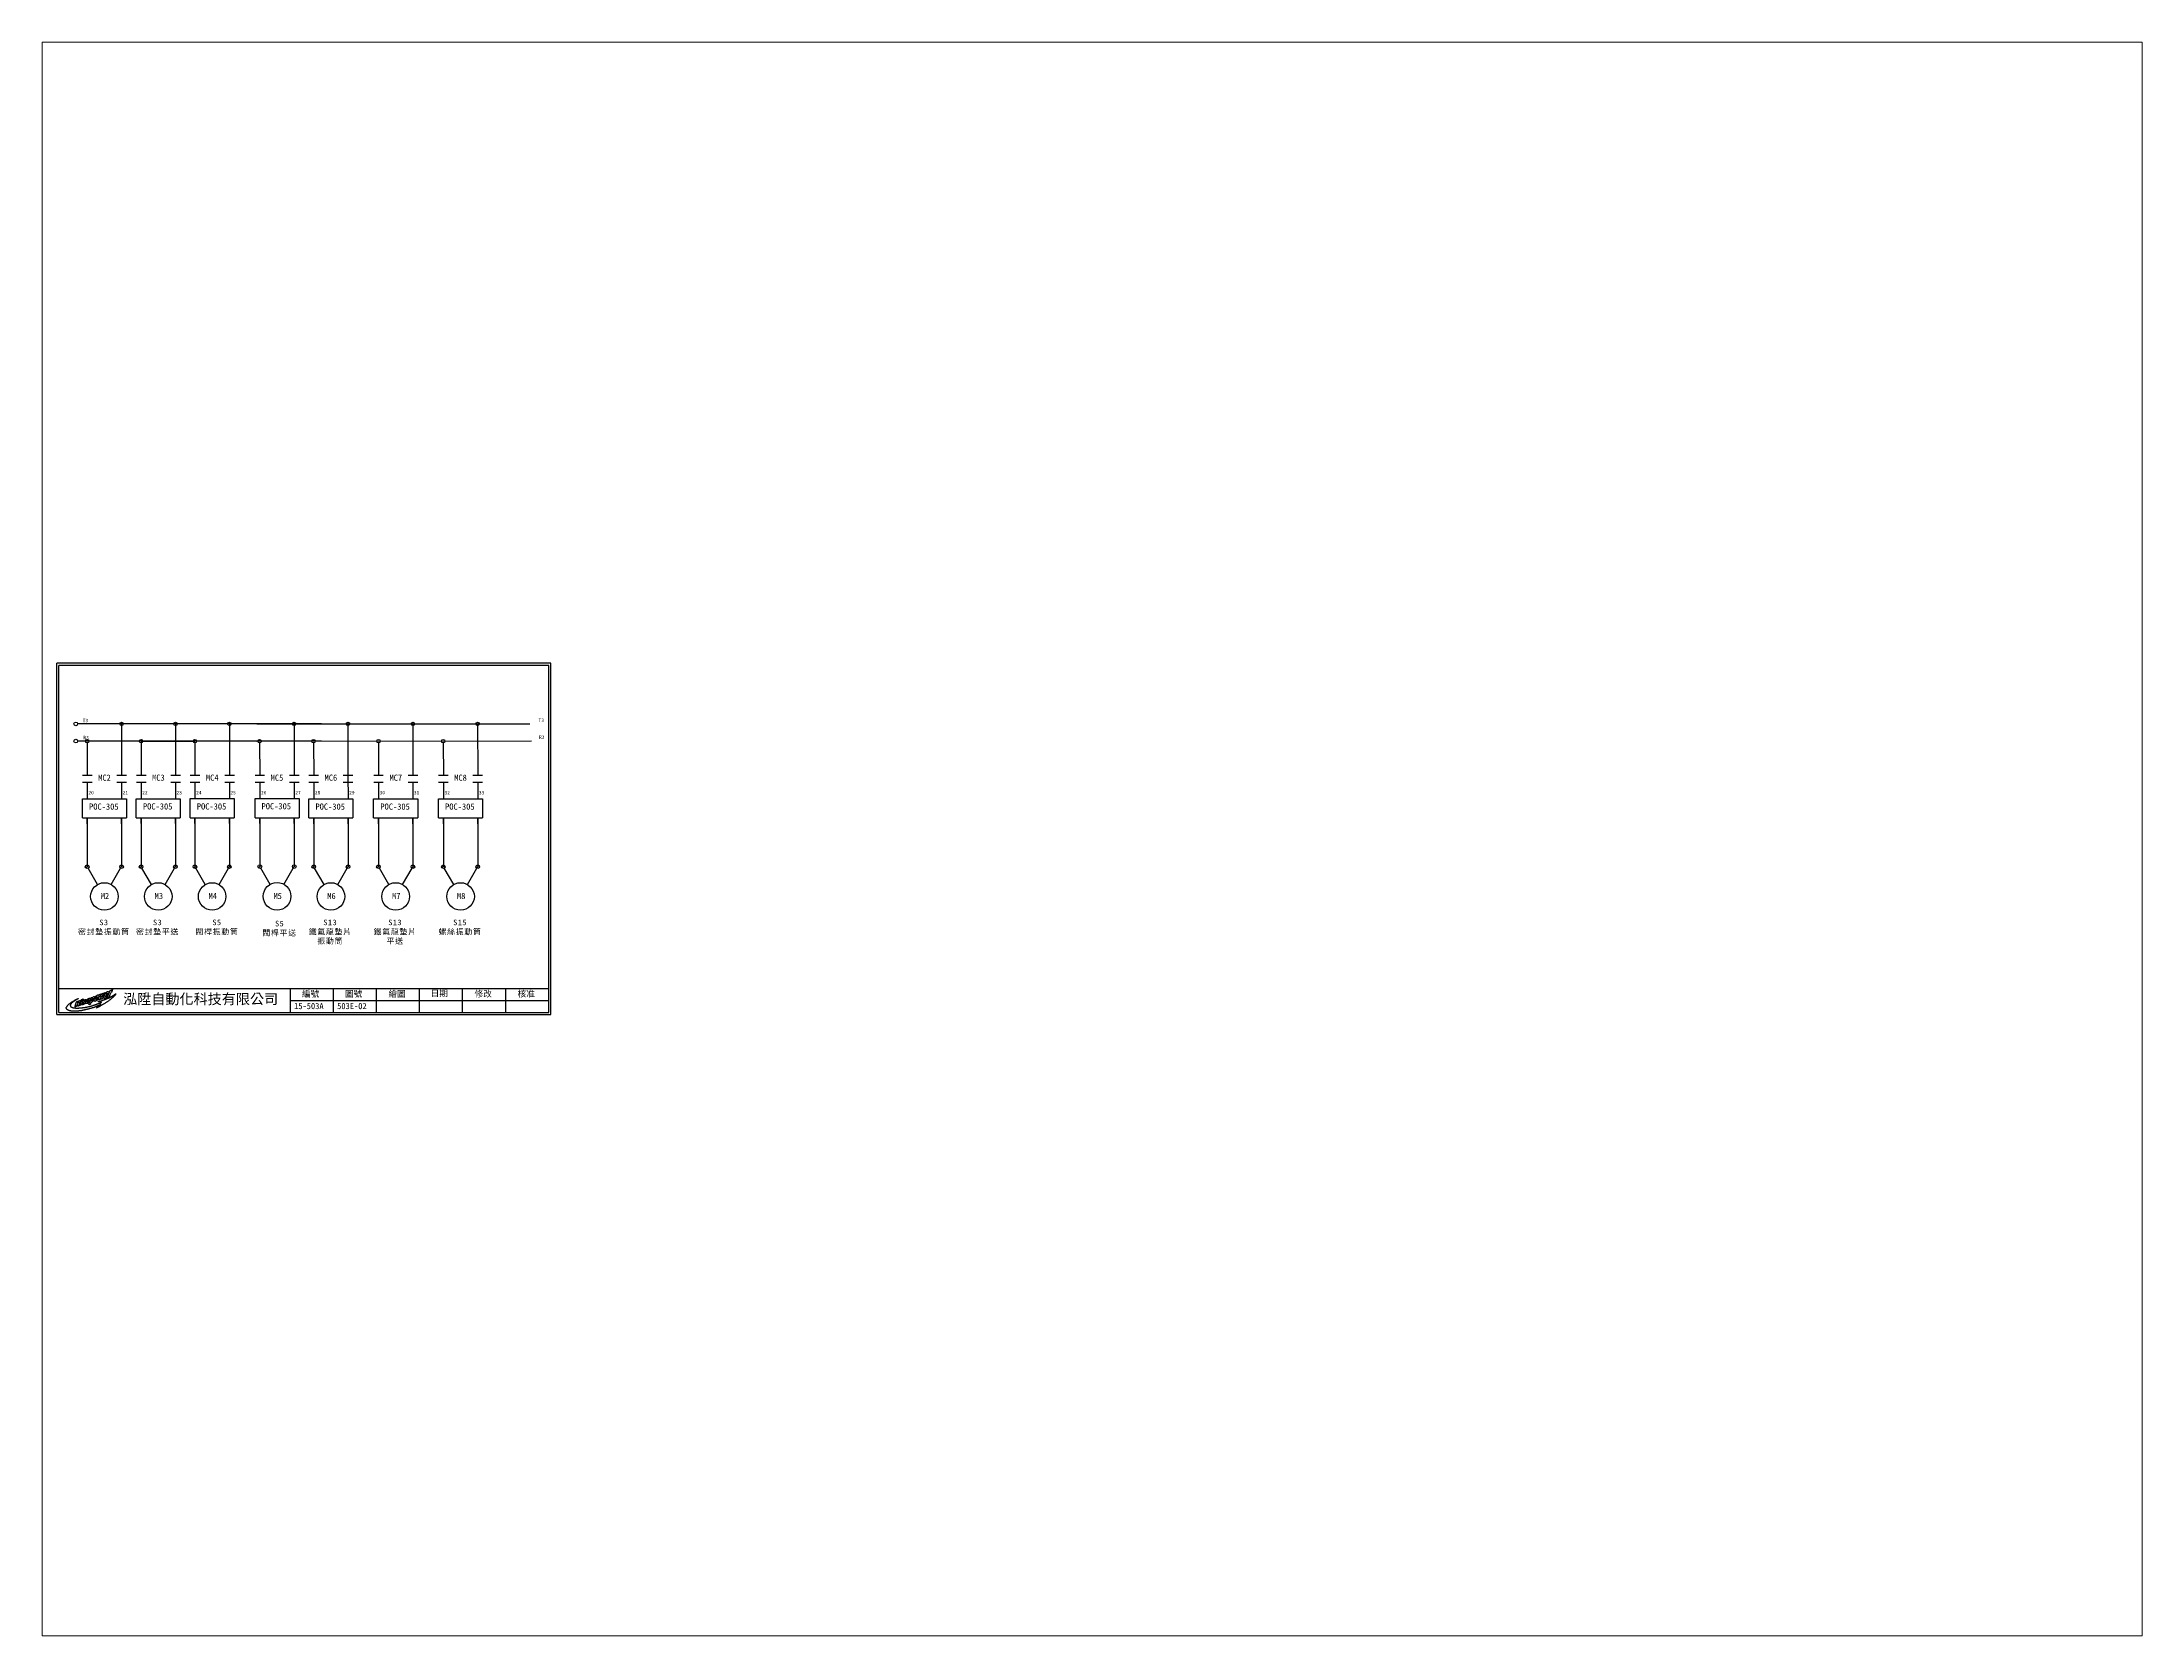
# Paper-space layout '配置1' of a CAD drawing. Extents: x 26 to 231, y 20 to 176.
# The model-space entities are those that its viewports show. They can reach past a viewport. Long polylines and large blocks are cut down to what shows.
import ezdxf

# ---------------------------------------------------------------- set-up
doc = ezdxf.new("R2010")
doc.units = 0
doc.layers.get('0').update_dxf_attribs({"linetype": 'CONTINUOUS'})
for name, color, linetype in [('圖框層', 7, 'CONTINUOUS'), ('標尺寸層', 3, 'CONTINUOUS'), ('輪廓線層', 7, 'CONTINUOUS')]:
    doc.layers.add(name, color=color, linetype=linetype)
doc.styles.add('STSL', font='kaiu.ttf')
doc.styles.add('標楷體', font='kaiu.ttf')

psp = doc.layouts.new('配置1')

msp = doc.modelspace()

# ---------------------------------------------------------------- texts
at = {"color": 0, "char_height": 3.25, "width": 29.841, "attachment_point": 2, "style": '標楷體'}
for s, insert in [('{\\T1.1;\\PS3\\P密封墊振動筒}', (37.4, 63.6)), ('{\\T1.1;\\PS3\\P密封墊平送}', (68.6, 63.6)), ('{\\T1.1;S5\\P閥桿振動筒}', (103.1, 58.2)), ('{\\T1.1;S5\\P閥桿平送}', (139.5, 57.5)), ('{\\T1.1;\\PS13\\P鐵氟龍墊片\\P振動筒}', (168.9, 63.6)), ('{\\T1.1;\\PS13\\P鐵氟龍墊片\\P平送}', (206.6, 63.6)), ('{\\T1.1;\\PS15\\P螺絲振動筒}', (244.3, 63.6))]:
    msp.add_mtext(s, dxfattribs=dict(at, insert=insert))
at = {"layer": '圖框層', "color": 4, "style": 'STSL'}
for s, height, p in [('T3', 2, (25.1, 172.8)), ('T3', 2, (289.9, 173)), ('R3', 2, (25.5, 162.9)), ('R3', 2, (290.2, 163.1)), ('MC2', 3.6, (34.1, 138.8)), ('MC3', 3.6, (65.4, 138.8)), ('MC4', 3.6, (96.7, 138.8)), ('MC5', 3.6, (134.3, 138.8)), ('MC6', 3.6, (165.6, 138.8)), ('MC7', 3.6, (203.3, 138.8)), ('MC8', 3.6, (240.9, 138.8)), ('20', 2, (28.4, 130.9)), ('POC-305', 3.6, (28.8, 122)), ('21', 2, (48.3, 130.9)), ('22', 2, (59.7, 130.9)), ('POC-305', 3.6, (60.1, 122.1)), ('23', 2, (79.6, 130.9)), ('24', 2, (91, 130.9)), ('POC-305', 3.6, (91.4, 122.1)), ('25', 2, (110.9, 130.9)), ('26', 2, (128.7, 130.9)), ('POC-305', 3.6, (129, 122.2)), ('27', 2, (148.6, 130.9)), ('28', 2, (160, 130.9)), ('POC-305', 3.6, (160.3, 122)), ('29', 2, (179.9, 130.9)), ('30', 2, (197.6, 130.9)), ('POC-305', 3.6, (198, 122)), ('31', 2, (217.5, 130.9)), ('32', 2, (235.3, 130.9)), ('POC-305', 3.6, (235.6, 122)), ('33', 2, (255.2, 130.9)), ('M2', 3.6, (35.6, 70.1)), ('M3', 3.6, (66.9, 70.1)), ('M4', 3.6, (98.2, 70.1)), ('M5', 3.6, (135.9, 70.1)), ('M6', 3.6, (167.2, 70.1)), ('M7', 3.6, (204.8, 70.1)), ('M8', 3.6, (242.5, 70.1)), ('泓陞自動化科技有限公司', 6, (48.6, 9.1)), ('編號', 3.6, (152.5, 13.3)), ('圖號', 3.6, (177.5, 13.3)), ('繪圖', 3.6, (202.7, 13.3)), ('日期', 3.6, (227.2, 13.6)), ('修改', 3.6, (252.7, 13.3)), ('核准', 3.6, (277.7, 13.3)), ('15-503A', 3.6, (147.9, 6.2)), ('503E-02', 3.6, (172.9, 6.2))]:
    msp.add_text(s, height=height, dxfattribs=at).set_placement(p)

# ---------------------------------------------------------------- linework, layer by layer
for p, q in [((163.9, 171.8), (22.2, 171.8)), ((47.7, 171.8), (47.7, 142)), ((79, 171.8), (79, 142)), ((110.3, 171.8), (110.3, 142)), ((147.9, 171.8), (148, 142)), ((179.2, 171.8), (179.2, 142)), ((216.9, 171.8), (216.9, 142)), ((254.5, 171.8), (254.6, 142)), ((163.9, 161.8), (22.2, 161.8)), ((27.7, 160.8), (27.7, 142)), ((59, 160.8), (59, 142)), ((90.3, 160.8), (90.3, 142)), ((127.9, 160.8), (128, 142)), ((159.2, 160.8), (159.3, 142)), ((196.9, 160.8), (196.9, 142)), ((234.5, 160.8), (234.6, 142)), ((27.7, 138), (27.7, 128.3)), ((47.7, 138), (47.7, 128.3)), ((59, 138), (59, 128.3)), ((79, 138), (79, 128.3)), ((90.3, 138), (90.3, 128.4)), ((110.3, 138), (110.3, 128.4)), ((128, 138), (128, 128.4)), ((148, 138), (148, 128.4)), ((159.3, 138), (159.3, 128.3)), ((179.2, 142), (179.3, 128.3)), ((196.9, 138), (196.9, 128.3)), ((216.9, 138), (216.9, 128.3)), ((234.6, 138), (234.6, 128.3)), ((254.6, 138), (254.6, 128.3)), ((27.7, 117.2), (27.7, 88.9)), ((47.7, 117.2), (47.7, 88.9)), ((59, 117.2), (59, 88.9)), ((79, 117.2), (79, 88.9)), ((90.3, 117.2), (90.3, 88.9)), ((110.3, 117.2), (110.3, 88.9)), ((128, 117.3), (128, 88.9)), ((148, 117.3), (148, 88.9)), ((159.3, 117.2), (159.3, 88.9)), ((179.3, 117.2), (179.3, 88.9)), ((196.9, 117.2), (196.9, 88.9)), ((216.9, 117.2), (216.9, 88.9)), ((234.6, 117.2), (234.6, 88.9)), ((254.6, 117.2), (254.6, 88.9)), ((28.4, 89.7), (26.9, 88.2)), ((33.7, 78.6), (28.2, 88)), ((41.7, 78.6), (47.1, 88)), ((48.4, 89.7), (46.9, 88.2)), ((59.7, 89.7), (58.2, 88.2)), ((65, 78.6), (59.5, 88)), ((73, 78.6), (78.4, 88)), ((79.7, 89.7), (78.2, 88.2)), ((91.1, 89.7), (89.6, 88.2)), ((96.3, 78.6), (90.9, 88)), ((104.3, 78.6), (109.8, 88)), ((111.1, 89.7), (109.6, 88.2)), ((128.8, 89.7), (127.2, 88.2)), ((134, 78.6), (128.5, 88)), ((142, 78.6), (147.4, 88)), ((148.8, 89.7), (147.2, 88.2)), ((160, 89.7), (158.5, 88.2)), ((165.3, 78.6), (159.8, 88)), ((173.3, 78.6), (178.7, 88)), ((180, 89.7), (178.5, 88.2)), ((197.7, 89.7), (196.2, 88.2)), ((202.9, 78.6), (197.5, 88)), ((210.9, 78.6), (216.4, 88)), ((217.7, 89.7), (216.2, 88.2)), ((235.3, 89.7), (233.8, 88.2)), ((240.6, 78.6), (235.1, 88)), ((248.6, 78.6), (254, 88)), ((255.3, 89.7), (253.8, 88.2))]:
    msp.add_line(p, q)
for centre, radius in [((21.1, 171.8), 1.07), ((110.3, 171.8), 1), ((147.9, 171.8), 1), ((179.2, 171.8), 1), ((216.9, 171.8), 1), ((254.5, 171.8), 1), ((21.1, 161.8), 1.07), ((90.3, 161.8), 1), ((127.9, 161.8), 1), ((159.2, 161.8), 1), ((196.9, 161.8), 1), ((234.5, 161.8), 1), ((27.7, 88.9), 1.07), ((47.7, 88.9), 1.07), ((59, 88.9), 1.07), ((79, 88.9), 1.07), ((90.3, 88.9), 1.07), ((110.3, 88.9), 1.07), ((128, 89), 1.07), ((148, 89), 1.07), ((159.3, 88.9), 1.07), ((179.3, 88.9), 1.07), ((196.9, 88.9), 1.07), ((216.9, 88.9), 1.07), ((234.6, 88.9), 1.07), ((254.6, 88.9), 1.07), ((37.7, 71.6), 8), ((69, 71.6), 8), ((100.3, 71.6), 8), ((138, 71.7), 8), ((169.3, 71.6), 8), ((206.9, 71.6), 8), ((244.6, 71.6), 8)]:
    msp.add_circle(centre, radius)
at = {"layer": '圖框層', "color": 7}
for p, q in [((297, 207), (10, 207)), ((10, 3), (10, 207)), ((295.8, 205.7), (11.2, 205.7)), ((11.2, 4.2), (11.2, 205.7)), ((295.8, 4.2), (295.8, 205.7)), ((297, 3), (297, 207)), ((11.2, 18.2), (295.8, 18.2)), ((145.8, 4.2), (145.8, 18.2)), ((170.8, 4.2), (170.8, 18.2)), ((195.8, 4.2), (195.8, 18.2)), ((220.8, 4.2), (220.8, 18.2)), ((245.8, 4.2), (245.8, 18.2)), ((270.8, 4.2), (270.8, 18.2)), ((10, 3), (297, 3)), ((11.2, 4.2), (295.8, 4.2)), ((145.8, 11.2), (295.8, 11.2))]:
    msp.add_line(p, q, dxfattribs=at)
at = {"layer": '標尺寸層', "color": 7}
for p, q in [((126.3, 171.8), (284.8, 171.8)), ((59, 161.8), (90.3, 161.8)), ((126.3, 161.8), (285.8, 161.9)), ((25, 142), (30.6, 142)), ((25, 138), (30.6, 138)), ((45, 142), (50.6, 142)), ((45, 138), (50.6, 138)), ((56.3, 142), (61.9, 142)), ((56.3, 138), (61.9, 138)), ((76.3, 142), (81.9, 142)), ((76.3, 138), (81.9, 138)), ((87.6, 142), (93.2, 142)), ((87.6, 138), (93.2, 138)), ((107.6, 142), (113.2, 142)), ((107.6, 138), (113.2, 138)), ((125.2, 142), (130.8, 142)), ((125.2, 138), (130.8, 138)), ((145.2, 142), (150.8, 142)), ((145.2, 138), (150.8, 138)), ((156.5, 142), (162.1, 142)), ((156.5, 138), (162.1, 138)), ((176.5, 142), (182.1, 142)), ((176.5, 138), (182.1, 138)), ((194.2, 142), (199.7, 142)), ((194.2, 138), (199.7, 138)), ((214.2, 142), (219.7, 142)), ((214.2, 138), (219.7, 138)), ((231.8, 142), (237.4, 142)), ((231.8, 138), (237.4, 138)), ((251.8, 142), (257.4, 142)), ((251.8, 138), (257.4, 138)), ((25, 128.3), (30.5, 128.3)), ((25, 117.2), (25, 128.3)), ((30.5, 128.3), (45, 128.3)), ((45, 128.3), (50.5, 128.3)), ((50.5, 128.3), (50.5, 117.2)), ((56.2, 128.3), (61.8, 128.3)), ((56.2, 117.2), (56.2, 128.3)), ((61.8, 128.3), (76.2, 128.3)), ((76.2, 128.3), (81.8, 128.3)), ((81.8, 128.3), (81.8, 117.2)), ((87.5, 128.4), (93.1, 128.4)), ((87.5, 117.2), (87.5, 128.4)), ((93.1, 128.4), (107.5, 128.4)), ((107.5, 128.4), (113.1, 128.4)), ((113.1, 128.4), (113.1, 117.2)), ((125.2, 128.4), (130.8, 128.4)), ((125.2, 117.3), (125.2, 128.4)), ((130.8, 128.4), (145.2, 128.4)), ((145.2, 128.4), (150.8, 128.4)), ((150.8, 128.4), (150.8, 117.3)), ((156.5, 128.3), (162, 128.3)), ((156.5, 117.2), (156.5, 128.3)), ((162, 128.3), (176.5, 128.3)), ((176.5, 128.3), (182, 128.3)), ((182, 128.3), (182, 117.2)), ((194.1, 128.3), (199.7, 128.3)), ((194.1, 117.2), (194.1, 128.3)), ((199.7, 128.3), (214.1, 128.3)), ((214.1, 128.3), (219.7, 128.3)), ((219.7, 128.3), (219.7, 117.2)), ((231.8, 128.3), (237.3, 128.3)), ((231.8, 117.2), (231.8, 128.3)), ((237.3, 128.3), (251.8, 128.3)), ((251.8, 128.3), (257.3, 128.3)), ((257.3, 128.3), (257.3, 117.2)), ((25, 117.2), (30.5, 117.2)), ((27.7, 113.8), (27.7, 117.2)), ((30.5, 117.2), (45, 117.2)), ((45, 117.2), (50.5, 117.2)), ((47.7, 113.8), (47.7, 117.2)), ((56.2, 117.2), (61.8, 117.2)), ((59, 113.9), (59, 117.2)), ((61.8, 117.2), (76.2, 117.2)), ((76.2, 117.2), (81.8, 117.2)), ((79, 113.9), (79, 117.2)), ((87.5, 117.2), (93.1, 117.2)), ((90.3, 113.9), (90.3, 117.2)), ((93.1, 117.2), (107.5, 117.2)), ((107.5, 117.2), (113.1, 117.2)), ((110.3, 113.9), (110.3, 117.2)), ((125.2, 117.3), (130.8, 117.3)), ((128, 113.9), (128, 117.3)), ((130.8, 117.3), (145.2, 117.3)), ((145.2, 117.3), (150.8, 117.3)), ((148, 113.9), (148, 117.3)), ((156.5, 117.2), (162, 117.2)), ((159.3, 113.8), (159.3, 117.2)), ((162, 117.2), (176.5, 117.2)), ((176.5, 117.2), (182, 117.2)), ((179.3, 113.8), (179.3, 117.2)), ((194.1, 117.2), (199.7, 117.2)), ((196.9, 113.8), (196.9, 117.2)), ((199.7, 117.2), (214.1, 117.2)), ((214.1, 117.2), (219.7, 117.2)), ((216.9, 113.8), (216.9, 117.2)), ((231.8, 117.2), (237.3, 117.2)), ((234.6, 113.8), (234.6, 117.2)), ((237.3, 117.2), (251.8, 117.2)), ((251.8, 117.2), (257.3, 117.2)), ((254.6, 113.8), (254.6, 117.2))]:
    msp.add_line(p, q, dxfattribs=at)
for centre in [(47.7, 171.8), (79, 171.8), (27.7, 161.8), (59, 161.8)]:
    msp.add_circle(centre, 1, dxfattribs=at)
at = {"layer": '輪廓線層', "color": 1}
msp.add_lwpolyline([(34.6, 8.4), (34.3, 8.3), (34, 8.2), (33.7, 8.1), (33.4, 7.9), (33.1, 7.8), (32.8, 7.7), (32.5, 7.5), (32.2, 7.4), (32, 7.3), (31.7, 7.2), (31.5, 7.2), (31.3, 7.1), (31.1, 7), (30.9, 6.9), (30.6, 6.9), (30.4, 6.8), (30.2, 6.7), (29.9, 6.6), (29.6, 6.6), (29.3, 6.5), (29, 6.4), (28.7, 6.3), (28.4, 6.2), (28.2, 6.2), (27.9, 6.1), (27.7, 6), (27.4, 6), (27.2, 5.9), (27, 5.9), (26.8, 5.8), (26.6, 5.8), (26.4, 5.7), (26.2, 5.7), (26, 5.6), (25.9, 5.6), (25.7, 5.6), (25.5, 5.5), (25.3, 5.5), (25.1, 5.5), (24.9, 5.4), (24.8, 5.4), (24.6, 5.4), (24.4, 5.3), (24.2, 5.3), (24, 5.3), (23.9, 5.3), (23.7, 5.2), (23.5, 5.2), (23.4, 5.2), (23.2, 5.2), (23, 5.2), (22.9, 5.2), (22.7, 5.1), (22.6, 5.1), (22.4, 5.1), (22.2, 5.1), (22.1, 5.1), (21.9, 5.1), (21.7, 5.1), (21.6, 5.1), (21.4, 5), (21.2, 5), (21, 5), (20.9, 5), (20.7, 5), (20.5, 5), (20.4, 5), (20.3, 5), (20.1, 5), (20, 5), (19.8, 5), (19.7, 5), (19.6, 5), (19.5, 5), (19.4, 5), (19.2, 5.1), (19.1, 5.1), (19, 5.1), (18.9, 5.1), (18.8, 5.1), (18.7, 5.1), (18.5, 5.1), (18.4, 5.1), (18.3, 5.2), (18.1, 5.2), (18, 5.2), (17.9, 5.2), (17.7, 5.2), (17.6, 5.3), (17.5, 5.3), (17.3, 5.3), (17.2, 5.4), (17.1, 5.4), (16.9, 5.5), (16.8, 5.5), (16.7, 5.6), (16.6, 5.6), (16.5, 5.7), (16.4, 5.7), (16.3, 5.7), (16.2, 5.8), (16.2, 5.8), (16.1, 5.9), (16, 5.9), (16, 6), (15.9, 6), (15.9, 6.1), (15.9, 6.1), (15.8, 6.1), (15.8, 6.2), (15.8, 6.2), (15.8, 6.2), (15.8, 6.3), (15.7, 6.3), (15.7, 6.3), (15.7, 6.4), (15.7, 6.4), (15.7, 6.4), (15.7, 6.5), (15.7, 6.5), (15.7, 6.5), (15.7, 6.6), (15.7, 6.6), (15.7, 6.6), (15.7, 6.7), (15.7, 6.7), (15.6, 6.7), (15.6, 6.8), (15.6, 6.8), (15.6, 6.9), (15.6, 6.9), (15.6, 6.9), (15.6, 7), (15.6, 7), (15.6, 7), (15.6, 7.1), (15.6, 7.1), (15.6, 7.2), (15.6, 7.2), (15.6, 7.2), (15.7, 7.3), (15.7, 7.3), (15.7, 7.4), (15.7, 7.4), (15.8, 7.5), (15.8, 7.5), (15.8, 7.6), (15.9, 7.7), (15.9, 7.8), (16, 7.8), (16, 7.9), (16.1, 8), (16.2, 8.1), (16.2, 8.2), (16.3, 8.3), (16.4, 8.4), (16.5, 8.5), (16.6, 8.6), (16.7, 8.7), (16.8, 8.8), (16.9, 8.9), (17, 9), (17.1, 9.1), (17.3, 9.2), (17.4, 9.3), (17.5, 9.4), (17.7, 9.5), (17.8, 9.6), (17.9, 9.7), (18.1, 9.8), (18.2, 9.9), (18.3, 10), (18.5, 10.1), (18.6, 10.2), (18.7, 10.3), (18.8, 10.4), (19, 10.4), (19.1, 10.5), (19.2, 10.6), (19.3, 10.7), (19.4, 10.7), (19.5, 10.8), (19.6, 10.8), (19.8, 10.9), (19.9, 11), (20, 11), (20.1, 11.1), (20.2, 11.1), (20.3, 11.2), (20.4, 11.3), (20.6, 11.4), (20.8, 11.5), (20.9, 11.6), (21.1, 11.7), (21.3, 11.8), (21.6, 11.9), (21.8, 12), (21.9, 12.1), (22.1, 12.2), (22.3, 12.2), (22.4, 12.3), (22.5, 12.3), (22.6, 12.4), (22.6, 12.4), (22.7, 12.4), (22.7, 12.4), (22.7, 12.4), (22.6, 12.3), (22.6, 12.3), (22.6, 12.3), (22.5, 12.2), (22.4, 12.2), (22.4, 12.2), (22.3, 12.1), (22.2, 12.1), (22.1, 12), (22, 11.9), (21.9, 11.9), (21.7, 11.8), (21.6, 11.8), (21.5, 11.7), (21.4, 11.6), (21.3, 11.5), (21.1, 11.5), (21, 11.4), (20.9, 11.3), (20.7, 11.2), (20.6, 11.2), (20.5, 11.1), (20.3, 11), (20.2, 10.9), (20.1, 10.8), (20, 10.7), (19.9, 10.7), (19.7, 10.6), (19.6, 10.5), (19.5, 10.4), (19.4, 10.3), (19.3, 10.3), (19.2, 10.2), (19.1, 10.1), (19, 10), (18.9, 9.9), (18.8, 9.8), (18.7, 9.7), (18.6, 9.6), (18.6, 9.6), (18.5, 9.5), (18.4, 9.4), (18.4, 9.3), (18.3, 9.3), (18.2, 9.2), (18.2, 9.1), (18.2, 9.1), (18.1, 9), (18.1, 8.9), (18.1, 8.9), (18, 8.8), (18, 8.8), (18, 8.7), (18, 8.6), (18, 8.6), (18, 8.5), (18, 8.5), (17.9, 8.4), (17.9, 8.4), (17.9, 8.3), (17.9, 8.3), (17.9, 8.2), (18, 8.2), (18, 8.2), (18, 8.1), (18, 8.1), (18, 8), (18, 8), (18, 8), (18, 7.9), (18.1, 7.9), (18.1, 7.9), (18.1, 7.8), (18.1, 7.8), (18.2, 7.8), (18.2, 7.7), (18.2, 7.7), (18.2, 7.7), (18.3, 7.6), (18.3, 7.6), (18.4, 7.6), (18.4, 7.5), (18.4, 7.5), (18.5, 7.5), (18.5, 7.5), (18.6, 7.4), (18.7, 7.4), (18.7, 7.4), (18.8, 7.3), (18.8, 7.3), (18.9, 7.3), (19, 7.2), (19, 7.2), (19.1, 7.2), (19.2, 7.2), (19.3, 7.1), (19.3, 7.1), (19.4, 7.1), (19.5, 7.1), (19.6, 7), (19.6, 7), (19.7, 7), (19.8, 7), (19.9, 7), (20, 7), (20.1, 6.9), (20.2, 6.9), (20.3, 6.9), (20.4, 6.9), (20.5, 6.9), (20.6, 6.9), (20.8, 6.9), (20.9, 6.8), (21, 6.8), (21.2, 6.8), (21.3, 6.8), (21.5, 6.8), (21.6, 6.8), (21.8, 6.8), (21.9, 6.8), (22.1, 6.8), (22.3, 6.8), (22.5, 6.8), (22.7, 6.8), (22.8, 6.8), (23, 6.9), (23.2, 6.9), (23.4, 6.9), (23.6, 6.9), (23.8, 6.9), (24, 6.9), (24.1, 6.9), (24.3, 7), (24.5, 7), (24.7, 7), (24.8, 7), (25, 7), (25.1, 7.1), (25.3, 7.1), (25.5, 7.1), (25.7, 7.1), (25.9, 7.2), (26, 7.2), (26.3, 7.2), (26.5, 7.2), (26.7, 7.3), (27, 7.3), (27.2, 7.4), (27.5, 7.4), (27.8, 7.5), (28.1, 7.5), (28.3, 7.6), (28.6, 7.7), (28.9, 7.7), (29.2, 7.8), (29.5, 7.9), (29.7, 8), (30, 8), (30.3, 8.1), (30.5, 8.2), (30.7, 8.2), (31, 8.3), (31.2, 8.4), (31.4, 8.4), (31.6, 8.5), (31.8, 8.5), (31.9, 8.6), (32.1, 8.6), (32.2, 8.7), (32.4, 8.7), (32.5, 8.8), (32.6, 8.8), (32.7, 8.8), (32.8, 8.9), (32.9, 8.9), (33, 9), (33.1, 9), (33.3, 9.1), (33.4, 9.1), (33.6, 9.2), (33.8, 9.2), (33.9, 9.3), (34.1, 9.4), (34.3, 9.4), (34.4, 9.5), (34.6, 9.6), (34.7, 9.6), (34.8, 9.6), (35, 9.7), (35.1, 9.7), (35.2, 9.8), (35.3, 9.8), (35.4, 9.9), (35.5, 9.9), (35.6, 9.9), (35.7, 10), (35.8, 10), (35.9, 10.1), (36, 10.1), (36, 10.1), (36, 10.2), (36.1, 10.2), (36.1, 10.2), (36, 10.2), (36, 10.2), (35.9, 10.2), (35.9, 10.3), (35.8, 10.3), (35.7, 10.3), (35.6, 10.3), (35.6, 10.3), (35.5, 10.3), (35.4, 10.3), (35.3, 10.3), (35.2, 10.3), (35.1, 10.3), (35, 10.4), (35, 10.4), (34.9, 10.4), (34.8, 10.4), (34.7, 10.4), (34.6, 10.4), (34.5, 10.4), (34.4, 10.4), (34.3, 10.4), (34.3, 10.4), (34.2, 10.5), (34.2, 10.5), (34.1, 10.5), (34.1, 10.5), (34.1, 10.5), (34, 10.5), (34, 10.5), (34.1, 10.5), (34.1, 10.6), (34.1, 10.6), (34.2, 10.6), (34.2, 10.6), (34.3, 10.6), (34.4, 10.7), (34.5, 10.7), (34.6, 10.7), (34.8, 10.8), (34.9, 10.8), (35.1, 10.8), (35.2, 10.9), (35.4, 10.9), (35.5, 11), (35.7, 11), (35.9, 11.1), (36.1, 11.1), (36.3, 11.2), (36.4, 11.2), (36.6, 11.3), (36.8, 11.4), (37, 11.4), (37.2, 11.5), (37.4, 11.5), (37.6, 11.6), (37.7, 11.7), (37.9, 11.7), (38.1, 11.8), (38.3, 11.9), (38.6, 12), (38.8, 12), (39, 12.1), (39.3, 12.3), (39.5, 12.4), (39.8, 12.5), (40.1, 12.6), (40.3, 12.7), (40.6, 12.8), (40.8, 12.9), (41, 13.1), (41.2, 13.2), (41.4, 13.3), (41.6, 13.4), (41.8, 13.5), (42, 13.6), (42.2, 13.7), (42.3, 13.8), (42.5, 13.9), (42.7, 14), (42.8, 14.1), (43, 14.2), (43.1, 14.3), (43.3, 14.4), (43.4, 14.5), (43.6, 14.6), (43.7, 14.7), (43.9, 14.8), (44, 14.9), (44.1, 15), (44.2, 15), (44.2, 15.1), (44.3, 15.1), (44.4, 15.1), (44.4, 15.1), (44.4, 15.1), (44.4, 15.1), (44.3, 15), (44.3, 14.9), (44.3, 14.9), (44.2, 14.8), (44.2, 14.7), (44.1, 14.6), (44.1, 14.6), (44, 14.5), (44, 14.4), (43.9, 14.4), (43.9, 14.3), (43.8, 14.2), (43.8, 14.2), (43.7, 14.1), (43.6, 14), (43.6, 13.9), (43.5, 13.9), (43.4, 13.8), (43.3, 13.7), (43.2, 13.6), (43.1, 13.5), (43, 13.4), (42.9, 13.3), (42.8, 13.2), (42.7, 13), (42.5, 12.9), (42.4, 12.8), (42.2, 12.7), (42.1, 12.5), (41.9, 12.4), (41.8, 12.2), (41.6, 12.1), (41.4, 12), (41.2, 11.8), (41.1, 11.7), (40.9, 11.5), (40.6, 11.3), (40.4, 11.2), (40.2, 11), (39.9, 10.9), (39.7, 10.7), (39.4, 10.5), (39.2, 10.3), (38.9, 10.2), (38.7, 10), (38.4, 9.8), (38.1, 9.7), (37.9, 9.5), (37.6, 9.3), (37.4, 9.2), (37.1, 9), (36.8, 8.9), (36.6, 8.7), (36.3, 8.6), (36, 8.4), (35.8, 8.3), (35.5, 8.1), (35.3, 8), (35, 7.8), (34.8, 7.7), (34.6, 7.6), (34.4, 7.5), (34.3, 7.4), (34.1, 7.3), (34, 7.3), (33.8, 7.2), (33.7, 7.1), (33.6, 7.1), (33.5, 7), (33.4, 7), (33.4, 7), (33.3, 6.9), (33.2, 6.9), (33.2, 6.9), (33.2, 6.9), (33.1, 6.9), (33.2, 6.9), (33.2, 6.9), (33.2, 7), (33.3, 7), (33.4, 7.1), (33.4, 7.2), (33.6, 7.2), (33.7, 7.3), (33.8, 7.4), (33.9, 7.5), (34.1, 7.7), (34.3, 7.8), (34.4, 7.9), (34.6, 8), (34.7, 8.1), (34.9, 8.3), (35.1, 8.4), (35.2, 8.5), (35.3, 8.6), (35.4, 8.7), (35.5, 8.7), (35.6, 8.8), (35.7, 8.9), (35.7, 8.9), (35.7, 8.9), (35.7, 8.9), (35.6, 8.9), (35.5, 8.8), (35.4, 8.8), (35.2, 8.7), (35, 8.6), (34.8, 8.5)], close=True, dxfattribs=at)
at = {"layer": '輪廓線層', "color": 116}
for points in [[(27.8, 10.4), (27.8, 10.3), (27.8, 10.3), (27.8, 10.3), (27.8, 10.3), (27.8, 10.3), (27.8, 10.3), (27.8, 10.3), (27.8, 10.2), (27.8, 10.2), (27.8, 10.2), (27.8, 10.2), (27.8, 10.2), (27.9, 10.2), (27.9, 10.2), (27.9, 10.2), (27.9, 10.2), (27.9, 10.2), (27.9, 10.2), (28, 10.2), (28, 10.2), (28, 10.2), (28, 10.2), (28, 10.2), (28.1, 10.2), (28.1, 10.3), (28.1, 10.3), (28.1, 10.3), (28.2, 10.3), (28.2, 10.3), (28.2, 10.3), (28.2, 10.3), (28.2, 10.3), (28.2, 10.4), (28.3, 10.4), (28.3, 10.4), (28.3, 10.4), (28.3, 10.4), (28.3, 10.4), (28.3, 10.5), (28.3, 10.5), (28.3, 10.5), (28.4, 10.5), (28.4, 10.5), (28.4, 10.5), (28.4, 10.5), (28.4, 10.5), (28.5, 10.5), (28.5, 10.5), (28.5, 10.6), (28.6, 10.6), (28.7, 10.6), (28.7, 10.6), (28.8, 10.6), (28.8, 10.6), (28.9, 10.6), (28.9, 10.6), (29, 10.6), (29, 10.6), (29, 10.6), (29, 10.6), (29, 10.6), (29, 10.6), (29, 10.5), (29, 10.5), (29, 10.5), (28.9, 10.5), (28.9, 10.4), (28.9, 10.4), (28.9, 10.4), (28.9, 10.4), (28.9, 10.3), (28.8, 10.3), (28.8, 10.3), (28.8, 10.3), (28.8, 10.2), (28.8, 10.2), (28.7, 10.2), (28.7, 10.2), (28.7, 10.1), (28.7, 10.1), (28.7, 10.1), (28.6, 10), (28.6, 10), (28.6, 10), (28.6, 10), (28.5, 9.9), (28.5, 9.9), (28.5, 9.9), (28.4, 9.8), (28.4, 9.8), (28.4, 9.8), (28.3, 9.8), (28.3, 9.7), (28.3, 9.7), (28.2, 9.7), (28.2, 9.7), (28.1, 9.6), (28.1, 9.6), (28.1, 9.6), (28, 9.6), (28, 9.5), (27.9, 9.5), (27.9, 9.5), (27.9, 9.5), (27.8, 9.4), (27.8, 9.4), (27.8, 9.4), (27.7, 9.4), (27.7, 9.4), (27.7, 9.4), (27.6, 9.4), (27.6, 9.4), (27.6, 9.4), (27.5, 9.4), (27.5, 9.4), (27.5, 9.4), (27.4, 9.4), (27.4, 9.4), (27.4, 9.4), (27.3, 9.4), (27.3, 9.4), (27.3, 9.4), (27.2, 9.4), (27.2, 9.4), (27.2, 9.4), (27.2, 9.4), (27.1, 9.4), (27.1, 9.5), (27.1, 9.5), (27.1, 9.5), (27.1, 9.5), (27, 9.5), (27, 9.6), (27, 9.6), (27, 9.6), (27, 9.6), (27, 9.7), (27, 9.7), (27, 9.7), (27, 9.7), (27, 9.8), (27, 9.8), (27, 9.8), (27, 9.9), (27, 9.9), (27, 10), (27, 10), (27, 10), (27, 10.1), (27, 10.1), (27, 10.2), (27, 10.2), (27, 10.3), (27, 10.3), (27, 10.3), (27, 10.4), (27, 10.4), (27.1, 10.5), (27.1, 10.5), (27.1, 10.6), (27.1, 10.6), (27.1, 10.6), (27.1, 10.7), (27.1, 10.7), (27.2, 10.8), (27.2, 10.8), (27.2, 10.9), (27.2, 10.9), (27.2, 10.9), (27.3, 11), (27.3, 11), (27.3, 11.1), (27.3, 11.1), (27.4, 11.2), (27.4, 11.2), (27.4, 11.3), (27.4, 11.3), (27.5, 11.4), (27.5, 11.4), (27.5, 11.5), (27.6, 11.5), (27.6, 11.6), (27.6, 11.6), (27.7, 11.7), (27.7, 11.7), (27.8, 11.8), (27.8, 11.8), (27.9, 11.9), (28, 12), (28, 12), (28.1, 12.1), (28.1, 12.2), (28.2, 12.2), (28.3, 12.3), (28.3, 12.3), (28.4, 12.3), (28.4, 12.4), (28.5, 12.4), (28.5, 12.4), (28.6, 12.4), (28.6, 12.5), (28.6, 12.5), (28.7, 12.5), (28.7, 12.5), (28.8, 12.5), (28.8, 12.5), (28.8, 12.6), (28.9, 12.6), (28.9, 12.6), (28.9, 12.6), (29, 12.6), (29, 12.6), (29, 12.6), (29.1, 12.6), (29.1, 12.6), (29.1, 12.6), (29.1, 12.6), (29.2, 12.6), (29.2, 12.6), (29.2, 12.6), (29.2, 12.5), (29.3, 12.5), (29.3, 12.5), (29.3, 12.5), (29.3, 12.5), (29.3, 12.5), (29.3, 12.5), (29.4, 12.5), (29.4, 12.5), (29.4, 12.5), (29.4, 12.4), (29.4, 12.4), (29.4, 12.4), (29.4, 12.4), (29.4, 12.3), (29.4, 12.3), (29.5, 12.3), (29.5, 12.3), (29.5, 12.2), (29.5, 12.2), (29.5, 12.2), (29.5, 12.1), (29.5, 12.1), (29.5, 12.1), (29.5, 12.1), (29.5, 12), (29.5, 12), (29.5, 11.9), (29.5, 11.9), (29.4, 11.9), (29.4, 11.8), (29.4, 11.8), (29.4, 11.7), (29.4, 11.7), (29.4, 11.7), (29.4, 11.6), (29.4, 11.6), (29.4, 11.5), (29.4, 11.5), (29.4, 11.5), (29.4, 11.4), (29.4, 11.4), (29.4, 11.3), (29.3, 11.3), (29.3, 11.3), (29.3, 11.2), (29.3, 11.2), (29.3, 11.2), (29.3, 11.1), (29.3, 11.1), (29.2, 11.1), (29.2, 11.1), (29.2, 11), (29.1, 11), (29.1, 11), (29, 11), (28.9, 10.9), (28.9, 10.9), (28.8, 10.9), (28.8, 10.9), (28.7, 10.9), (28.6, 10.8), (28.6, 10.8), (28.5, 10.8), (28.5, 10.8), (28.4, 10.8), (28.4, 10.7), (28.3, 10.7), (28.3, 10.7), (28.2, 10.7), (28.2, 10.7), (28.1, 10.7), (28.1, 10.7), (28, 10.6), (28, 10.6), (28, 10.6), (27.9, 10.6), (27.9, 10.6), (27.9, 10.6), (27.9, 10.6), (27.8, 10.6), (27.8, 10.6), (27.8, 10.5), (27.8, 10.5), (27.8, 10.5), (27.8, 10.5), (27.8, 10.5), (27.8, 10.4), (27.8, 10.4), (27.8, 10.4), (27.8, 10.4)], [(31.3, 11.1), (31.1, 10.8), (30.7, 10.4), (30.5, 10.2), (30.4, 10.2), (30.2, 10.1), (30.1, 10.2), (30, 10.2), (30, 10.3), (29.9, 10.4), (29.9, 10.2), (29.9, 10), (29.8, 9.8), (29.6, 9.4), (29.6, 9.1), (29.5, 9), (29.5, 8.9), (29.1, 8.8), (28.7, 8.7), (28.8, 9), (28.9, 9.4), (28.9, 9.6), (29.1, 10), (29.3, 10.5), (29.4, 10.9), (29.7, 11.6), (29.9, 12.3), (30.1, 12.9), (30.9, 13.2), (30.9, 13), (31, 13.2), (31.3, 13.4), (31.5, 13.6), (31.8, 13.6), (31.9, 13.5), (32, 13.4), (32, 13.2), (32, 12.9), (31.9, 12.7), (31.8, 12.4), (31.7, 12.1), (31.6, 11.9), (31.5, 11.5)], [(30.9, 12.5), (30.9, 12.5), (30.9, 12.5), (31, 12.4), (31, 12.4), (31, 12.4), (31, 12.4), (31, 12.4), (31, 12.4), (31, 12.4), (31, 12.4), (31, 12.4), (31, 12.4), (31, 12.3), (31, 12.3), (31, 12.3), (31, 12.3), (31, 12.3), (31, 12.2), (31, 12.2), (31, 12.2), (31, 12.2), (31, 12.2), (31, 12.1), (31, 12.1), (31, 12.1), (31, 12), (31, 12), (31, 12), (31, 12), (31, 11.9), (31, 11.9), (30.9, 11.9), (30.9, 11.8), (30.9, 11.8), (30.9, 11.8), (30.9, 11.7), (30.9, 11.7), (30.9, 11.7), (30.8, 11.6), (30.8, 11.6), (30.8, 11.6), (30.8, 11.5), (30.8, 11.5), (30.8, 11.5), (30.8, 11.5), (30.7, 11.4), (30.7, 11.4), (30.7, 11.4), (30.7, 11.4), (30.7, 11.3), (30.7, 11.3), (30.7, 11.3), (30.6, 11.3), (30.6, 11.3), (30.6, 11.2), (30.6, 11.2), (30.6, 11.2), (30.6, 11.2), (30.6, 11.2), (30.5, 11.2), (30.5, 11.2), (30.5, 11.1), (30.5, 11.1), (30.5, 11.1), (30.5, 11.1), (30.5, 11.1), (30.4, 11.1), (30.4, 11.1), (30.4, 11.1), (30.4, 11.1), (30.4, 11.1), (30.4, 11.1), (30.4, 11.1), (30.4, 11.1), (30.3, 11.1), (30.3, 11.1), (30.3, 11.1), (30.3, 11.1), (30.3, 11.2), (30.3, 11.2), (30.3, 11.2), (30.3, 11.2), (30.3, 11.2), (30.3, 11.2), (30.3, 11.3), (30.3, 11.3), (30.3, 11.3), (30.3, 11.3), (30.3, 11.4), (30.3, 11.4), (30.3, 11.4), (30.3, 11.4), (30.3, 11.5), (30.3, 11.5), (30.3, 11.5), (30.3, 11.5), (30.4, 11.6), (30.4, 11.6), (30.4, 11.6), (30.4, 11.7), (30.4, 11.7), (30.4, 11.7), (30.4, 11.7), (30.4, 11.8), (30.4, 11.8), (30.4, 11.8), (30.5, 11.9), (30.5, 11.9), (30.5, 11.9), (30.5, 11.9), (30.5, 12), (30.5, 12), (30.5, 12), (30.6, 12.1), (30.6, 12.1), (30.6, 12.1), (30.6, 12.2), (30.6, 12.2), (30.6, 12.2), (30.7, 12.2), (30.7, 12.3), (30.7, 12.3), (30.7, 12.3), (30.7, 12.3), (30.7, 12.3), (30.8, 12.4), (30.8, 12.4), (30.8, 12.4), (30.8, 12.4), (30.8, 12.4), (30.8, 12.4), (30.9, 12.4), (30.9, 12.4), (30.9, 12.4), (30.9, 12.5)], [(32.3, 10.7), (32.2, 10.7), (32.2, 10.7), (32.2, 10.7), (32.1, 10.7), (32.1, 10.8), (32.1, 10.8), (32.1, 10.8), (32, 10.8), (32, 10.8), (32, 10.8), (32, 10.8), (31.9, 10.9), (31.9, 10.9), (31.9, 10.9), (31.9, 10.9), (31.9, 10.9), (31.9, 11), (31.8, 11), (31.8, 11), (31.8, 11), (31.8, 11.1), (31.8, 11.1), (31.8, 11.1), (31.8, 11.2), (31.8, 11.2), (31.8, 11.2), (31.8, 11.2), (31.8, 11.3), (31.8, 11.3), (31.8, 11.3), (31.8, 11.4), (31.8, 11.4), (31.8, 11.5), (31.8, 11.5), (31.8, 11.5), (31.8, 11.6), (31.8, 11.6), (31.8, 11.7), (31.8, 11.7), (31.8, 11.7), (31.9, 11.8), (31.9, 11.8), (31.9, 11.9), (31.9, 11.9), (31.9, 11.9), (31.9, 12), (31.9, 12), (31.9, 12.1), (31.9, 12.1), (32, 12.1), (32, 12.2), (32, 12.2), (32, 12.2), (32, 12.3), (32, 12.3), (32.1, 12.4), (32.1, 12.4), (32.1, 12.5), (32.1, 12.5), (32.1, 12.6), (32.2, 12.6), (32.2, 12.7), (32.2, 12.8), (32.3, 12.8), (32.3, 12.9), (32.3, 13), (32.4, 13.1), (32.4, 13.1), (32.5, 13.2), (32.5, 13.3), (32.6, 13.4), (32.6, 13.4), (32.7, 13.5), (32.7, 13.6), (32.7, 13.6), (32.8, 13.7), (32.8, 13.7), (32.9, 13.8), (32.9, 13.8), (33, 13.9), (33, 13.9), (33.1, 14), (33.1, 14), (33.1, 14), (33.2, 14), (33.2, 14.1), (33.3, 14.1), (33.3, 14.1), (33.3, 14.2), (33.4, 14.2), (33.4, 14.2), (33.5, 14.2), (33.5, 14.2), (33.5, 14.3), (33.6, 14.3), (33.6, 14.3), (33.6, 14.3), (33.7, 14.3), (33.7, 14.3), (33.7, 14.3), (33.7, 14.4), (33.8, 14.4), (33.8, 14.4), (33.8, 14.4), (33.8, 14.4), (33.9, 14.4), (33.9, 14.4), (33.9, 14.4), (33.9, 14.4), (34, 14.4), (34, 14.4), (34, 14.4), (34.1, 14.4), (34.1, 14.4), (34.1, 14.4), (34.1, 14.4), (34.2, 14.4), (34.2, 14.4), (34.2, 14.4), (34.2, 14.4), (34.2, 14.3), (34.3, 14.3), (34.3, 14.3), (34.3, 14.3), (34.3, 14.2), (34.3, 14.2), (34.4, 14.2), (34.4, 14.1), (34.4, 14.1), (34.4, 14.1), (34.4, 14), (34.4, 14), (34.4, 13.9), (34.4, 13.9), (34.4, 13.8), (34.4, 13.7), (34.4, 13.7), (34.4, 13.6), (34.4, 13.6), (34.4, 13.5), (34.4, 13.4), (34.4, 13.4), (34.3, 13.3), (34.3, 13.3), (34.3, 13.2), (34.3, 13.1), (34.3, 13.1), (34.2, 13), (34.2, 13), (34.2, 12.9), (34.2, 12.9), (34.1, 12.8), (34.1, 12.8), (34.1, 12.7), (34.1, 12.7), (34, 12.6), (34, 12.6), (34, 12.5), (34, 12.4), (33.9, 12.4), (33.9, 12.3), (33.9, 12.2), (33.9, 12.2), (33.8, 12.1), (33.8, 12), (33.7, 12), (33.7, 11.9), (33.7, 11.8), (33.6, 11.7), (33.6, 11.7), (33.5, 11.6), (33.5, 11.5), (33.4, 11.5), (33.4, 11.4), (33.3, 11.3), (33.2, 11.3), (33.2, 11.2), (33.1, 11.2), (33.1, 11.1), (33, 11.1), (33, 11.1), (32.9, 11), (32.9, 11), (32.8, 11), (32.8, 10.9), (32.8, 10.9), (32.7, 10.9), (32.7, 10.9), (32.6, 10.8), (32.6, 10.8), (32.6, 10.8), (32.5, 10.8), (32.5, 10.8), (32.5, 10.8), (32.4, 10.8), (32.4, 10.7), (32.4, 10.7), (32.3, 10.7), (32.3, 10.7)], [(33, 12.8), (33, 12.8), (33, 12.9), (33, 12.9), (33, 12.9), (33.1, 13), (33.1, 13), (33.1, 13.1), (33.1, 13.1), (33.1, 13.1), (33.2, 13.2), (33.2, 13.2), (33.2, 13.2), (33.2, 13.2), (33.3, 13.3), (33.3, 13.3), (33.3, 13.3), (33.3, 13.3), (33.4, 13.3), (33.4, 13.3), (33.4, 13.3), (33.4, 13.3), (33.4, 13.3), (33.5, 13.3), (33.5, 13.3), (33.5, 13.3), (33.5, 13.3), (33.5, 13.3), (33.5, 13.3), (33.5, 13.3), (33.5, 13.2), (33.5, 13.2), (33.5, 13.2), (33.5, 13.2), (33.5, 13.2), (33.5, 13.1), (33.5, 13.1), (33.5, 13.1), (33.5, 13.1), (33.5, 13), (33.5, 13), (33.5, 13), (33.5, 12.9), (33.5, 12.9), (33.5, 12.9), (33.5, 12.8), (33.4, 12.8), (33.4, 12.8), (33.4, 12.7), (33.4, 12.7), (33.4, 12.7), (33.4, 12.6), (33.4, 12.6), (33.4, 12.6), (33.4, 12.5), (33.4, 12.5), (33.3, 12.5), (33.3, 12.5), (33.3, 12.4), (33.3, 12.4), (33.3, 12.4), (33.3, 12.3), (33.3, 12.3), (33.2, 12.3), (33.2, 12.2), (33.2, 12.2), (33.2, 12.2), (33.2, 12.2), (33.2, 12.1), (33.2, 12.1), (33.1, 12.1), (33.1, 12.1), (33.1, 12), (33.1, 12), (33.1, 12), (33.1, 12), (33.1, 12), (33, 11.9), (33, 11.9), (33, 11.9), (33, 11.9), (33, 11.9), (33, 11.9), (33, 11.8), (32.9, 11.8), (32.9, 11.8), (32.9, 11.8), (32.9, 11.8), (32.9, 11.8), (32.9, 11.8), (32.8, 11.8), (32.8, 11.8), (32.8, 11.8), (32.8, 11.8), (32.8, 11.8), (32.8, 11.8), (32.7, 11.8), (32.7, 11.8), (32.7, 11.8), (32.7, 11.8), (32.7, 11.8), (32.7, 11.8), (32.7, 11.8), (32.7, 11.8), (32.7, 11.9), (32.7, 11.9), (32.7, 11.9), (32.7, 11.9), (32.7, 11.9), (32.7, 12), (32.7, 12), (32.7, 12), (32.7, 12), (32.7, 12.1), (32.7, 12.1), (32.7, 12.1), (32.7, 12.2), (32.7, 12.2), (32.7, 12.2), (32.8, 12.3), (32.8, 12.3), (32.8, 12.3), (32.8, 12.4), (32.8, 12.4), (32.8, 12.4), (32.8, 12.4), (32.8, 12.5), (32.8, 12.5), (32.8, 12.5), (32.8, 12.6), (32.8, 12.6), (32.9, 12.6), (32.9, 12.7), (32.9, 12.7), (32.9, 12.7), (32.9, 12.8)], [(35.1, 11.6), (34.3, 11.4), (34.9, 14.7), (35.7, 15), (35.3, 13.1), (36.3, 15.2), (37, 15.4), (36.5, 13.4), (37.4, 15.6), (38.2, 15.9), (36.4, 12), (35.6, 11.8), (36, 13.7)], [(39.9, 14.7), (39.9, 14.7), (39.9, 14.6), (39.9, 14.6), (39.9, 14.6), (39.9, 14.5), (39.9, 14.5), (39.9, 14.5), (39.8, 14.4), (39.8, 14.4), (39.8, 14.4), (39.8, 14.4), (39.8, 14.4), (39.8, 14.3), (39.8, 14.3), (39.7, 14.3), (39.7, 14.3), (39.7, 14.3), (39.7, 14.3), (39.6, 14.3), (39.6, 14.3), (39.6, 14.3), (39.5, 14.3), (39.5, 14.2), (39.4, 14.2), (39.4, 14.2), (39.3, 14.2), (39.2, 14.2), (39.2, 14.2), (39.1, 14.1), (39, 14.1), (39, 14.1), (38.9, 14.1), (38.8, 14.1), (38.8, 14.1), (38.7, 14), (38.7, 14), (38.7, 14), (38.6, 14), (38.6, 14), (38.6, 14), (38.5, 14), (38.5, 14), (38.5, 14), (38.5, 13.9), (38.5, 13.9), (38.4, 13.9), (38.4, 13.9), (38.4, 13.9), (38.4, 13.9), (38.4, 13.8), (38.4, 13.8), (38.4, 13.8), (38.4, 13.8), (38.4, 13.8), (38.4, 13.7), (38.4, 13.7), (38.4, 13.7), (38.4, 13.7), (38.4, 13.6), (38.4, 13.6), (38.4, 13.6), (38.4, 13.6), (38.4, 13.6), (38.4, 13.5), (38.4, 13.5), (38.4, 13.5), (38.4, 13.5), (38.4, 13.5), (38.4, 13.5), (38.4, 13.5), (38.4, 13.5), (38.4, 13.5), (38.4, 13.5), (38.5, 13.4), (38.5, 13.4), (38.5, 13.4), (38.5, 13.4), (38.5, 13.5), (38.6, 13.5), (38.6, 13.5), (38.6, 13.5), (38.6, 13.5), (38.6, 13.5), (38.7, 13.5), (38.7, 13.5), (38.7, 13.5), (38.7, 13.5), (38.7, 13.6), (38.7, 13.6), (38.8, 13.6), (38.8, 13.6), (38.8, 13.6), (38.8, 13.6), (38.8, 13.7), (38.9, 13.7), (38.9, 13.7), (38.9, 13.7), (38.9, 13.7), (38.9, 13.8), (38.9, 13.8), (38.9, 13.8), (39, 13.8), (39, 13.8), (39, 13.8), (39.1, 13.9), (39.2, 13.9), (39.2, 13.9), (39.3, 13.9), (39.3, 13.9), (39.4, 13.9), (39.4, 13.8), (39.4, 13.8), (39.4, 13.7), (39.4, 13.7), (39.4, 13.6), (39.3, 13.5), (39.3, 13.4), (39.2, 13.3), (39.2, 13.2), (39.1, 13.1), (39, 13), (39, 13), (38.9, 12.9), (38.9, 12.8), (38.8, 12.8), (38.8, 12.7), (38.7, 12.7), (38.7, 12.7), (38.6, 12.6), (38.6, 12.6), (38.5, 12.6), (38.5, 12.6), (38.5, 12.5), (38.4, 12.5), (38.4, 12.5), (38.4, 12.5), (38.3, 12.5), (38.3, 12.4), (38.3, 12.4), (38.3, 12.4), (38.2, 12.4), (38.2, 12.4), (38.2, 12.4), (38.2, 12.4), (38.1, 12.4), (38.1, 12.4), (38.1, 12.4), (38.1, 12.4), (38, 12.4), (38, 12.3), (38, 12.3), (38, 12.3), (37.9, 12.3), (37.9, 12.4), (37.9, 12.4), (37.8, 12.4), (37.8, 12.4), (37.8, 12.4), (37.8, 12.4), (37.7, 12.4), (37.7, 12.4), (37.7, 12.4), (37.7, 12.4), (37.6, 12.4), (37.6, 12.5), (37.6, 12.5), (37.6, 12.5), (37.6, 12.5), (37.6, 12.6), (37.6, 12.6), (37.5, 12.6), (37.5, 12.7), (37.5, 12.7), (37.5, 12.7), (37.5, 12.8), (37.5, 12.8), (37.5, 12.9), (37.5, 12.9), (37.5, 13), (37.5, 13), (37.5, 13), (37.5, 13.1), (37.5, 13.1), (37.5, 13.2), (37.5, 13.3), (37.5, 13.3), (37.5, 13.4), (37.5, 13.4), (37.6, 13.5), (37.6, 13.6), (37.6, 13.6), (37.6, 13.7), (37.6, 13.8), (37.7, 13.9), (37.7, 14), (37.7, 14.1), (37.8, 14.2), (37.8, 14.3), (37.8, 14.4), (37.9, 14.5), (37.9, 14.5), (38, 14.6), (38, 14.7), (38.1, 14.8), (38.1, 14.9), (38.2, 15), (38.2, 15.1), (38.3, 15.2), (38.3, 15.3), (38.4, 15.4), (38.5, 15.5), (38.5, 15.6), (38.6, 15.6), (38.6, 15.7), (38.7, 15.8), (38.7, 15.8), (38.8, 15.9), (38.8, 15.9), (38.9, 16), (38.9, 16), (38.9, 16.1), (39, 16.1), (39, 16.1), (39.1, 16.2), (39.1, 16.2), (39.1, 16.2), (39.2, 16.2), (39.2, 16.3), (39.3, 16.3), (39.3, 16.3), (39.3, 16.4), (39.4, 16.4), (39.4, 16.4), (39.5, 16.4), (39.5, 16.4), (39.5, 16.5), (39.6, 16.5), (39.6, 16.5), (39.6, 16.5), (39.7, 16.5), (39.7, 16.5), (39.7, 16.5), (39.8, 16.5), (39.8, 16.5), (39.8, 16.5), (39.9, 16.5), (39.9, 16.5), (39.9, 16.5), (39.9, 16.5), (40, 16.5), (40, 16.5), (40, 16.5), (40, 16.5), (40, 16.5), (40.1, 16.5), (40.1, 16.4), (40.1, 16.4), (40.1, 16.4), (40.1, 16.4), (40.1, 16.4), (40.1, 16.3), (40.2, 16.3), (40.2, 16.3), (40.2, 16.3), (40.2, 16.2), (40.2, 16.2), (40.2, 16.2), (40.2, 16.1), (40.2, 16.1), (40.2, 16.1), (40.2, 16), (40.2, 16), (40.2, 15.9), (40.2, 15.9), (40.2, 15.8), (40.2, 15.8), (40.2, 15.7), (40.2, 15.7), (40.2, 15.6), (40.2, 15.6), (40.2, 15.5), (40.2, 15.5), (40.2, 15.4), (40.1, 15.4), (40.1, 15.3), (40.1, 15.3), (40.1, 15.2), (40.1, 15.2), (40.1, 15.1), (40.1, 15.1), (40, 15), (40, 14.9), (40, 14.9), (40, 14.8), (40, 14.8)], [(39.3, 14.9), (39.3, 14.9), (39.2, 14.9), (39.2, 14.9), (39.2, 14.9), (39.2, 14.9), (39.1, 14.9), (39.1, 14.9), (39.1, 14.9), (39.1, 14.9), (39, 14.8), (39, 14.8), (39, 14.8), (39, 14.8), (38.9, 14.8), (38.9, 14.8), (38.9, 14.8), (38.9, 14.8), (38.9, 14.8), (38.8, 14.8), (38.8, 14.8), (38.8, 14.8), (38.8, 14.8), (38.8, 14.8), (38.8, 14.8), (38.8, 14.9), (38.8, 14.9), (38.8, 14.9), (38.8, 14.9), (38.8, 14.9), (38.8, 15), (38.8, 15), (38.8, 15), (38.9, 15.1), (38.9, 15.1), (38.9, 15.1), (38.9, 15.2), (38.9, 15.2), (38.9, 15.2), (39, 15.2), (39, 15.3), (39, 15.3), (39, 15.3), (39, 15.3), (39.1, 15.4), (39.1, 15.4), (39.1, 15.4), (39.1, 15.4), (39.2, 15.4), (39.2, 15.4), (39.2, 15.5), (39.2, 15.5), (39.2, 15.5), (39.3, 15.5), (39.3, 15.5), (39.3, 15.5), (39.3, 15.5), (39.3, 15.5), (39.3, 15.5), (39.3, 15.5), (39.4, 15.5), (39.4, 15.4), (39.4, 15.4), (39.4, 15.4), (39.4, 15.4), (39.4, 15.4), (39.4, 15.4), (39.4, 15.4), (39.4, 15.4), (39.4, 15.4), (39.4, 15.3), (39.4, 15.3), (39.4, 15.3), (39.4, 15.3), (39.4, 15.2), (39.4, 15.2), (39.4, 15.2), (39.4, 15.2), (39.4, 15.1), (39.4, 15.1), (39.4, 15.1), (39.4, 15.1), (39.4, 15), (39.3, 15), (39.3, 15), (39.3, 15), (39.3, 15), (39.3, 15)], [(41.2, 15.3), (41, 14.9), (40.8, 14.4), (40.4, 13.1), (39.5, 12.9), (40.9, 16.9), (41.7, 17.2), (41.6, 16.7), (41.8, 17.1), (42.1, 17.4), (42.5, 17.5), (41.9, 15.8), (41.7, 15.8), (41.6, 15.8), (41.4, 15.6)], [(23.2, 9.6), (23.3, 9.6), (23.3, 9.6), (23.3, 9.5), (23.3, 9.5), (23.3, 9.5), (23.3, 9.5), (23.3, 9.4), (23.3, 9.4), (23.3, 9.4), (23.3, 9.3), (23.3, 9.3), (23.3, 9.3), (23.3, 9.2), (23.3, 9.2), (23.2, 9.1), (23.2, 9.1), (23.2, 9.1), (23.2, 9), (23.2, 9), (23.2, 8.9), (23.2, 8.9), (23.2, 8.9), (23.1, 8.8), (23.1, 8.8), (23.1, 8.8), (23.1, 8.7), (23.1, 8.7), (23.1, 8.7), (23.1, 8.6), (23.1, 8.6), (23.1, 8.6), (23.1, 8.6), (23.1, 8.5), (23.1, 8.5), (23.1, 8.5), (23, 8.5), (23, 8.4), (23, 8.4), (23, 8.4), (23, 8.4), (23, 8.4), (23, 8.3), (23, 8.3), (23, 8.3), (23, 8.3), (23, 8.3), (23, 8.3), (23, 8.2), (23, 8.2), (23, 8.2), (23, 8.2), (23, 8.2), (23, 8.2), (23, 8.2), (23, 8.2), (23, 8.2), (23, 8.2), (23, 8.2), (22.9, 8.2), (22.9, 8.1), (22.9, 8.1), (22.9, 8.1), (22.8, 8.1), (22.8, 8.1), (22.8, 8.1), (22.7, 8.1), (22.7, 8.1), (22.7, 8.1), (22.6, 8.1), (22.6, 8), (22.6, 8), (22.5, 8), (22.5, 8), (22.4, 8), (22.4, 8), (22.4, 8), (22.4, 8), (22.3, 8), (22.3, 8), (22.3, 8), (22.2, 8), (22.2, 8), (22.2, 7.9), (22.2, 7.9), (22.2, 8), (22.2, 8), (22.2, 8), (22.2, 8), (22.2, 8), (22.2, 8), (22.2, 8), (22.2, 8.1), (22.2, 8.1), (22.2, 8.1), (22.2, 8.1), (22.2, 8.2), (22.2, 8.2), (22.2, 8.2), (22.2, 8.2), (22.2, 8.3), (22.2, 8.3), (22.2, 8.3), (22.2, 8.3), (22.2, 8.4), (22.2, 8.4), (22.2, 8.4), (22.2, 8.4), (22.3, 8.5), (22.3, 8.5), (22.3, 8.5), (22.3, 8.6), (22.3, 8.6), (22.3, 8.6), (22.3, 8.6), (22.3, 8.7), (22.3, 8.7), (22.3, 8.7), (22.3, 8.7), (22.3, 8.8), (22.3, 8.8), (22.3, 8.8), (22.4, 8.8), (22.4, 8.8), (22.4, 8.9), (22.4, 8.9), (22.4, 8.9), (22.4, 8.9), (22.4, 8.9), (22.4, 8.9), (22.4, 8.9), (22.4, 8.9), (22.3, 8.9), (22.3, 9), (22.3, 9), (22.3, 9), (22.3, 9), (22.3, 9), (22.3, 9), (22.3, 9), (22.3, 9), (22.3, 9), (22.2, 9), (22.2, 9), (22.2, 9), (22.2, 9), (22.2, 9), (22.2, 9), (22.2, 9), (22.1, 9), (22.1, 8.9), (22.1, 8.9), (22.1, 8.9), (22.1, 8.9), (22, 8.9), (22, 8.9), (22, 8.9), (22, 8.9), (22, 8.9), (21.9, 8.9), (21.9, 8.9), (21.9, 8.9), (21.9, 8.8), (21.9, 8.8), (21.9, 8.8), (21.8, 8.8), (21.8, 8.8), (21.8, 8.8), (21.8, 8.8), (21.8, 8.7), (21.8, 8.7), (21.8, 8.7), (21.8, 8.7), (21.8, 8.7), (21.8, 8.7), (21.8, 8.7), (21.8, 8.7), (21.8, 8.6), (21.8, 8.6), (21.8, 8.6), (21.8, 8.6), (21.8, 8.6), (21.8, 8.6), (21.7, 8.5), (21.7, 8.5), (21.7, 8.5), (21.7, 8.5), (21.7, 8.4), (21.7, 8.4), (21.7, 8.4), (21.7, 8.4), (21.7, 8.3), (21.7, 8.3), (21.7, 8.3), (21.6, 8.3), (21.6, 8.2), (21.6, 8.2), (21.6, 8.2), (21.6, 8.2), (21.6, 8.1), (21.6, 8.1), (21.6, 8.1), (21.6, 8.1), (21.6, 8), (21.6, 8), (21.6, 8), (21.6, 8), (21.5, 7.9), (21.5, 7.9), (21.5, 7.9), (21.5, 7.9), (21.5, 7.9), (21.5, 7.8), (21.5, 7.8), (21.5, 7.8), (21.5, 7.8), (21.5, 7.8), (21.5, 7.8), (21.4, 7.8), (21.4, 7.7), (21.4, 7.7), (21.4, 7.7), (21.3, 7.7), (21.3, 7.7), (21.3, 7.7), (21.2, 7.7), (21.2, 7.7), (21.1, 7.6), (21.1, 7.6), (21, 7.6), (21, 7.6), (20.9, 7.6), (20.9, 7.6), (20.8, 7.6), (20.8, 7.5), (20.8, 7.5), (20.7, 7.5), (20.7, 7.5), (20.7, 7.5), (20.7, 7.5), (20.7, 7.6), (20.6, 7.6), (20.6, 7.6), (20.6, 7.6), (20.7, 7.6), (20.7, 7.7), (20.7, 7.7), (20.7, 7.7), (20.7, 7.8), (20.7, 7.8), (20.7, 7.8), (20.7, 7.9), (20.8, 7.9), (20.8, 8), (20.8, 8), (20.8, 8), (20.8, 8.1), (20.8, 8.1), (20.8, 8.1), (20.8, 8.2), (20.8, 8.2), (20.9, 8.2), (20.9, 8.3), (20.9, 8.3), (20.9, 8.3), (20.9, 8.3), (20.9, 8.4), (20.9, 8.4), (20.9, 8.4), (20.9, 8.5), (20.9, 8.5), (21, 8.5), (21, 8.6), (21, 8.6), (21, 8.7), (21, 8.7), (21, 8.8), (21.1, 8.8), (21.1, 8.9), (21.1, 8.9), (21.1, 9), (21.1, 9), (21.1, 9.1), (21.2, 9.1), (21.2, 9.2), (21.2, 9.2), (21.2, 9.2), (21.2, 9.3), (21.2, 9.3), (21.2, 9.4), (21.3, 9.4), (21.3, 9.4), (21.3, 9.5), (21.3, 9.5), (21.3, 9.5), (21.3, 9.6), (21.3, 9.6), (21.3, 9.6), (21.3, 9.6), (21.3, 9.7), (21.3, 9.7), (21.4, 9.7), (21.4, 9.7), (21.4, 9.8), (21.4, 9.8), (21.4, 9.9), (21.4, 9.9), (21.4, 10), (21.5, 10), (21.5, 10.1), (21.5, 10.1), (21.5, 10.2), (21.5, 10.2), (21.5, 10.3), (21.6, 10.3), (21.6, 10.4), (21.6, 10.4), (21.6, 10.4), (21.6, 10.5), (21.6, 10.5), (21.6, 10.5), (21.6, 10.5), (21.6, 10.5), (21.7, 10.6), (21.7, 10.6), (21.7, 10.6), (21.8, 10.6), (21.9, 10.6), (22, 10.7), (22.1, 10.7), (22.3, 10.8), (22.4, 10.9), (22.6, 10.9), (22.8, 11), (22.9, 11), (23.1, 11.1), (23.2, 11.1), (23.3, 11.2), (23.4, 11.2), (23.5, 11.2), (23.5, 11.2), (23.6, 11.2), (23.6, 11.2), (23.6, 11.2), (23.6, 11.2), (23.6, 11.2), (23.6, 11.2), (23.7, 11.2), (23.7, 11.2), (23.7, 11.2), (23.7, 11.2), (23.7, 11.2), (23.7, 11.2), (23.7, 11.2), (23.8, 11.2), (23.8, 11.1), (23.8, 11.1), (23.8, 11.1), (23.8, 11.1), (23.8, 11.1), (23.8, 11), (23.8, 11), (23.8, 11), (23.8, 11), (23.8, 11), (23.8, 10.9), (23.8, 10.9), (23.8, 10.9), (23.8, 10.8), (23.8, 10.8), (23.8, 10.8), (23.8, 10.8), (23.8, 10.7), (23.8, 10.7), (23.8, 10.7), (23.8, 10.6), (23.8, 10.6), (23.7, 10.6), (23.7, 10.5), (23.7, 10.5), (23.7, 10.5), (23.7, 10.4), (23.7, 10.4), (23.6, 10.4), (23.6, 10.3), (23.6, 10.3), (23.6, 10.3), (23.6, 10.2), (23.5, 10.2), (23.5, 10.1), (23.5, 10.1), (23.5, 10.1), (23.4, 10), (23.4, 10), (23.4, 10), (23.4, 9.9), (23.3, 9.9), (23.3, 9.9), (23.3, 9.9), (23.3, 9.8), (23.3, 9.8), (23.2, 9.8), (23.2, 9.8), (23.2, 9.8), (23.2, 9.7), (23.2, 9.7), (23.1, 9.7), (23.1, 9.7), (23.1, 9.7), (23.1, 9.7), (23.1, 9.7), (23.1, 9.7), (23.1, 9.7), (23.1, 9.7), (23.1, 9.7), (23.1, 9.6), (23.1, 9.6), (23.1, 9.6), (23.1, 9.6), (23.1, 9.6), (23.2, 9.6), (23.2, 9.6), (23.2, 9.6), (23.2, 9.6)], [(22.6, 9.8), (22.6, 9.8), (22.5, 9.8), (22.5, 9.8), (22.5, 9.7), (22.5, 9.7), (22.4, 9.7), (22.4, 9.7), (22.4, 9.7), (22.4, 9.7), (22.3, 9.7), (22.3, 9.7), (22.3, 9.7), (22.3, 9.7), (22.2, 9.7), (22.2, 9.7), (22.2, 9.7), (22.2, 9.7), (22.2, 9.7), (22.2, 9.7), (22.2, 9.7), (22.2, 9.7), (22.2, 9.8), (22.2, 9.8), (22.2, 9.8), (22.2, 9.8), (22.2, 9.8), (22.2, 9.8), (22.2, 9.9), (22.2, 9.9), (22.2, 9.9), (22.2, 9.9), (22.2, 10), (22.2, 10), (22.2, 10), (22.3, 10), (22.3, 10), (22.3, 10.1), (22.3, 10.1), (22.3, 10.1), (22.3, 10.1), (22.4, 10.2), (22.4, 10.2), (22.4, 10.2), (22.5, 10.2), (22.5, 10.2), (22.5, 10.2), (22.6, 10.3), (22.6, 10.3), (22.6, 10.3), (22.7, 10.3), (22.7, 10.3), (22.7, 10.3), (22.7, 10.3), (22.8, 10.3), (22.8, 10.3), (22.8, 10.3), (22.8, 10.3), (22.8, 10.3), (22.9, 10.3), (22.9, 10.3), (22.9, 10.3), (22.9, 10.2), (22.9, 10.2), (22.9, 10.2), (22.9, 10.2), (22.9, 10.2), (22.9, 10.2), (22.9, 10.2), (22.9, 10.1), (22.9, 10.1), (22.9, 10.1), (22.9, 10.1), (22.8, 10.1), (22.8, 10), (22.8, 10), (22.8, 10), (22.8, 10), (22.8, 9.9), (22.8, 9.9), (22.8, 9.9), (22.8, 9.9), (22.7, 9.9), (22.7, 9.9), (22.7, 9.8), (22.7, 9.8), (22.6, 9.8), (22.6, 9.8)], [(24.2, 10.8), (25.1, 11.1), (24.2, 8.5), (23.4, 8.3)], [(24.5, 11.8), (25.4, 12.1), (25.1, 11.3), (24.3, 11)], [(26, 11), (26, 10.9), (26, 10.9), (26, 10.9), (26, 10.9), (26, 10.9), (26, 10.9), (26, 10.9), (26, 10.9), (26, 10.8), (26, 10.8), (26, 10.8), (26, 10.8), (26, 10.8), (26, 10.8), (26, 10.8), (26, 10.8), (26, 10.7), (26, 10.7), (26, 10.7), (26, 10.7), (26, 10.7), (26.1, 10.7), (26.1, 10.7), (26.1, 10.7), (26.1, 10.7), (26.2, 10.7), (26.2, 10.7), (26.3, 10.7), (26.3, 10.7), (26.3, 10.7), (26.4, 10.7), (26.4, 10.7), (26.5, 10.7), (26.5, 10.7), (26.5, 10.7), (26.6, 10.7), (26.6, 10.7), (26.6, 10.7), (26.6, 10.7), (26.7, 10.7), (26.7, 10.7), (26.7, 10.7), (26.7, 10.6), (26.7, 10.6), (26.7, 10.6), (26.7, 10.6), (26.8, 10.6), (26.8, 10.6), (26.8, 10.6), (26.8, 10.6), (26.8, 10.5), (26.8, 10.5), (26.8, 10.5), (26.8, 10.5), (26.8, 10.5), (26.8, 10.4), (26.8, 10.4), (26.8, 10.4), (26.8, 10.4), (26.8, 10.4), (26.8, 10.3), (26.8, 10.3), (26.8, 10.3), (26.8, 10.3), (26.8, 10.3), (26.8, 10.3), (26.8, 10.3), (26.8, 10.2), (26.8, 10.2), (26.8, 10.2), (26.8, 10.2), (26.8, 10.2), (26.8, 10.1), (26.8, 10.1), (26.7, 10.1), (26.7, 10), (26.7, 10), (26.7, 10), (26.7, 9.9), (26.7, 9.9), (26.6, 9.8), (26.6, 9.8), (26.6, 9.7), (26.6, 9.7), (26.5, 9.7), (26.5, 9.6), (26.5, 9.6), (26.5, 9.5), (26.4, 9.5), (26.4, 9.4), (26.4, 9.4), (26.3, 9.4), (26.3, 9.3), (26.2, 9.3), (26.2, 9.3), (26.2, 9.2), (26.1, 9.2), (26.1, 9.2), (26.1, 9.1), (26, 9.1), (26, 9.1), (25.9, 9), (25.9, 9), (25.9, 9), (25.8, 9), (25.8, 9), (25.7, 8.9), (25.7, 8.9), (25.7, 8.9), (25.6, 8.9), (25.6, 8.9), (25.6, 8.8), (25.5, 8.8), (25.5, 8.8), (25.5, 8.8), (25.4, 8.8), (25.4, 8.8), (25.4, 8.8), (25.3, 8.8), (25.3, 8.7), (25.3, 8.7), (25.2, 8.7), (25.2, 8.7), (25.2, 8.7), (25.1, 8.7), (25.1, 8.7), (25.1, 8.7), (25.1, 8.7), (25, 8.7), (25, 8.7), (25, 8.7), (25, 8.7), (24.9, 8.7), (24.9, 8.7), (24.9, 8.7), (24.9, 8.7), (24.8, 8.8), (24.8, 8.8), (24.8, 8.8), (24.8, 8.8), (24.8, 8.8), (24.7, 8.8), (24.7, 8.8), (24.7, 8.9), (24.7, 8.9), (24.7, 8.9), (24.7, 8.9), (24.7, 8.9), (24.7, 9), (24.7, 9), (24.7, 9), (24.7, 9), (24.7, 9), (24.6, 9.1), (24.6, 9.1), (24.6, 9.1), (24.6, 9.1), (24.6, 9.2), (24.7, 9.2), (24.7, 9.2), (24.7, 9.2), (24.7, 9.3), (24.7, 9.3), (24.7, 9.3), (24.7, 9.3), (24.7, 9.3), (24.7, 9.4), (24.7, 9.4), (24.7, 9.4), (24.7, 9.4), (24.7, 9.4), (24.7, 9.4), (24.7, 9.4), (24.7, 9.4), (24.8, 9.5), (24.8, 9.5), (24.8, 9.5), (24.8, 9.5), (24.8, 9.5), (24.9, 9.5), (24.9, 9.5), (24.9, 9.5), (24.9, 9.5), (25, 9.5), (25, 9.6), (25, 9.6), (25.1, 9.6), (25.1, 9.6), (25.1, 9.6), (25.1, 9.6), (25.2, 9.6), (25.2, 9.6), (25.2, 9.6), (25.2, 9.6), (25.3, 9.6), (25.3, 9.6), (25.3, 9.7), (25.3, 9.7), (25.4, 9.7), (25.4, 9.7), (25.4, 9.7), (25.4, 9.7), (25.4, 9.7), (25.4, 9.7), (25.5, 9.7), (25.5, 9.7), (25.5, 9.7), (25.5, 9.7), (25.5, 9.7), (25.5, 9.7), (25.5, 9.6), (25.5, 9.6), (25.5, 9.6), (25.5, 9.6), (25.5, 9.6), (25.5, 9.6), (25.5, 9.5), (25.5, 9.5), (25.5, 9.5), (25.5, 9.5), (25.5, 9.5), (25.5, 9.5), (25.5, 9.5), (25.5, 9.5), (25.5, 9.5), (25.5, 9.5), (25.5, 9.5), (25.5, 9.5), (25.5, 9.5), (25.6, 9.5), (25.6, 9.5), (25.6, 9.5), (25.6, 9.5), (25.6, 9.5), (25.6, 9.5), (25.7, 9.5), (25.7, 9.5), (25.7, 9.5), (25.7, 9.5), (25.7, 9.5), (25.8, 9.5), (25.8, 9.5), (25.8, 9.5), (25.8, 9.5), (25.8, 9.6), (25.8, 9.6), (25.8, 9.6), (25.8, 9.6), (25.9, 9.6), (25.9, 9.6), (25.9, 9.6), (25.9, 9.7), (25.9, 9.7), (25.9, 9.7), (25.9, 9.7), (25.9, 9.7), (25.9, 9.7), (25.9, 9.7), (25.9, 9.8), (25.9, 9.8), (25.9, 9.8), (25.9, 9.8), (25.9, 9.8), (25.9, 9.8), (25.9, 9.8), (25.9, 9.8), (25.8, 9.8), (25.8, 9.8), (25.8, 9.8), (25.8, 9.8), (25.8, 9.9), (25.8, 9.9), (25.7, 9.9), (25.7, 9.9), (25.7, 9.9), (25.7, 9.9), (25.6, 9.9), (25.6, 9.9), (25.6, 9.9), (25.5, 9.9), (25.5, 9.9), (25.5, 9.9), (25.4, 9.9), (25.4, 9.9), (25.4, 9.9), (25.3, 9.9), (25.3, 9.9), (25.3, 9.9), (25.2, 9.9), (25.2, 9.9), (25.2, 9.9), (25.2, 9.9), (25.2, 9.9), (25.1, 9.9), (25.1, 9.9), (25.1, 10), (25.1, 10), (25.1, 10), (25.1, 10), (25.1, 10), (25.1, 10), (25.1, 10), (25.1, 10.1), (25.1, 10.1), (25.1, 10.1), (25.1, 10.1), (25.1, 10.1), (25.1, 10.2), (25.1, 10.2), (25.1, 10.2), (25.1, 10.2), (25.1, 10.3), (25.1, 10.3), (25.1, 10.3), (25.1, 10.3), (25.1, 10.3), (25.1, 10.4), (25.1, 10.4), (25.1, 10.4), (25.1, 10.4), (25.1, 10.4), (25.1, 10.5), (25.1, 10.5), (25.2, 10.5), (25.2, 10.5), (25.2, 10.5), (25.2, 10.5), (25.2, 10.6), (25.2, 10.6), (25.2, 10.6), (25.2, 10.6), (25.2, 10.7), (25.3, 10.7), (25.3, 10.7), (25.3, 10.8), (25.3, 10.8), (25.3, 10.8), (25.3, 10.9), (25.4, 10.9), (25.4, 10.9), (25.4, 11), (25.4, 11), (25.5, 11), (25.5, 11.1), (25.5, 11.1), (25.5, 11.1), (25.6, 11.2), (25.6, 11.2), (25.6, 11.2), (25.7, 11.3), (25.7, 11.3), (25.7, 11.3), (25.8, 11.4), (25.8, 11.4), (25.9, 11.4), (25.9, 11.4), (25.9, 11.5), (26, 11.5), (26, 11.5), (26, 11.5), (26.1, 11.5), (26.1, 11.6), (26.1, 11.6), (26.2, 11.6), (26.2, 11.6), (26.2, 11.6), (26.2, 11.6), (26.3, 11.6), (26.3, 11.6), (26.3, 11.7), (26.4, 11.7), (26.4, 11.7), (26.4, 11.7), (26.5, 11.7), (26.5, 11.7), (26.5, 11.7), (26.5, 11.7), (26.6, 11.7), (26.6, 11.7), (26.6, 11.8), (26.6, 11.8), (26.7, 11.8), (26.7, 11.8), (26.7, 11.8), (26.7, 11.8), (26.7, 11.8), (26.8, 11.8), (26.8, 11.8), (26.8, 11.8), (26.8, 11.8), (26.8, 11.8), (26.8, 11.8), (26.9, 11.8), (26.9, 11.8), (26.9, 11.8), (26.9, 11.8), (26.9, 11.8), (26.9, 11.8), (26.9, 11.7), (27, 11.7), (27, 11.7), (27, 11.7), (27, 11.7), (27, 11.7), (27, 11.7), (27, 11.7), (27.1, 11.7), (27.1, 11.7), (27.1, 11.6), (27.1, 11.6), (27.1, 11.6), (27.1, 11.6), (27.1, 11.6), (27.1, 11.6), (27.1, 11.5), (27.1, 11.5), (27.1, 11.5), (27.1, 11.5), (27.1, 11.5), (27.1, 11.4), (27.1, 11.4), (27.1, 11.4), (27.1, 11.4), (27.1, 11.3), (27.1, 11.3), (27.1, 11.3), (27.1, 11.3), (27.1, 11.2), (27.1, 11.2), (27, 11.2), (27, 11.2), (27, 11.1), (26.9, 11.1), (26.8, 11.1), (26.8, 11), (26.7, 11), (26.6, 11), (26.6, 11), (26.5, 10.9), (26.5, 10.9), (26.4, 10.9), (26.4, 10.9), (26.4, 10.9), (26.4, 10.9), (26.3, 11), (26.3, 11), (26.3, 11), (26.3, 11), (26.3, 11), (26.3, 11), (26.3, 11), (26.3, 11), (26.3, 11.1), (26.3, 11.1), (26.3, 11.1), (26.3, 11.1), (26.3, 11.1), (26.2, 11.1), (26.2, 11.1), (26.2, 11.1), (26.2, 11.1), (26.2, 11.1), (26.2, 11.1), (26.2, 11.1), (26.1, 11), (26.1, 11), (26.1, 11), (26.1, 11), (26.1, 11), (26.1, 11), (26.1, 11)], [(28.5, 11.3), (28.5, 11.3), (28.5, 11.3), (28.5, 11.3), (28.5, 11.3), (28.5, 11.3), (28.5, 11.3), (28.4, 11.3), (28.4, 11.3), (28.4, 11.3), (28.4, 11.3), (28.4, 11.3), (28.4, 11.3), (28.4, 11.3), (28.4, 11.3), (28.3, 11.3), (28.3, 11.3), (28.3, 11.3), (28.3, 11.2), (28.3, 11.2), (28.2, 11.2), (28.2, 11.2), (28.2, 11.2), (28.2, 11.2), (28.2, 11.2), (28.1, 11.2), (28.1, 11.2), (28.1, 11.2), (28.1, 11.2), (28.1, 11.2), (28.1, 11.3), (28.1, 11.3), (28.1, 11.3), (28.1, 11.3), (28.1, 11.3), (28.1, 11.4), (28.1, 11.4), (28.1, 11.4), (28.1, 11.4), (28.2, 11.5), (28.2, 11.5), (28.2, 11.5), (28.2, 11.6), (28.2, 11.6), (28.3, 11.6), (28.3, 11.6), (28.3, 11.6), (28.3, 11.7), (28.3, 11.7), (28.4, 11.7), (28.4, 11.7), (28.4, 11.7), (28.4, 11.8), (28.4, 11.8), (28.5, 11.8), (28.5, 11.8), (28.5, 11.8), (28.5, 11.8), (28.6, 11.8), (28.6, 11.8), (28.6, 11.8), (28.6, 11.8), (28.6, 11.8), (28.6, 11.8), (28.7, 11.8), (28.7, 11.8), (28.7, 11.7), (28.7, 11.7), (28.7, 11.7), (28.7, 11.7), (28.7, 11.7), (28.7, 11.7), (28.7, 11.7), (28.7, 11.6), (28.7, 11.6), (28.7, 11.6), (28.7, 11.6), (28.7, 11.6), (28.7, 11.5), (28.7, 11.5), (28.7, 11.5), (28.7, 11.5), (28.7, 11.5), (28.7, 11.5), (28.7, 11.4), (28.7, 11.4), (28.6, 11.4), (28.6, 11.4), (28.6, 11.4), (28.6, 11.4), (28.6, 11.4), (28.6, 11.4), (28.6, 11.4), (28.6, 11.4), (28.6, 11.4), (28.5, 11.4)]]:
    msp.add_lwpolyline(points, close=True, dxfattribs=at)

msp.set_redraw_order([(e.dxf.handle, doc.entitydb.next_handle()) for e in msp.query("TEXT MTEXT ATTDEF DIMENSION ARC_DIMENSION")])  # texts and dimensions are drawn at this point

# ---------------------------------------------------------------- viewports
at = {"layer": '標尺寸層'}
psp.add_viewport(center=(128.5, 97.5), size=(205.6, 156), view_center_point=(611.37, 104.98), view_height=925.5311, dxfattribs=at)

doc.saveas('drawing.dxf')
